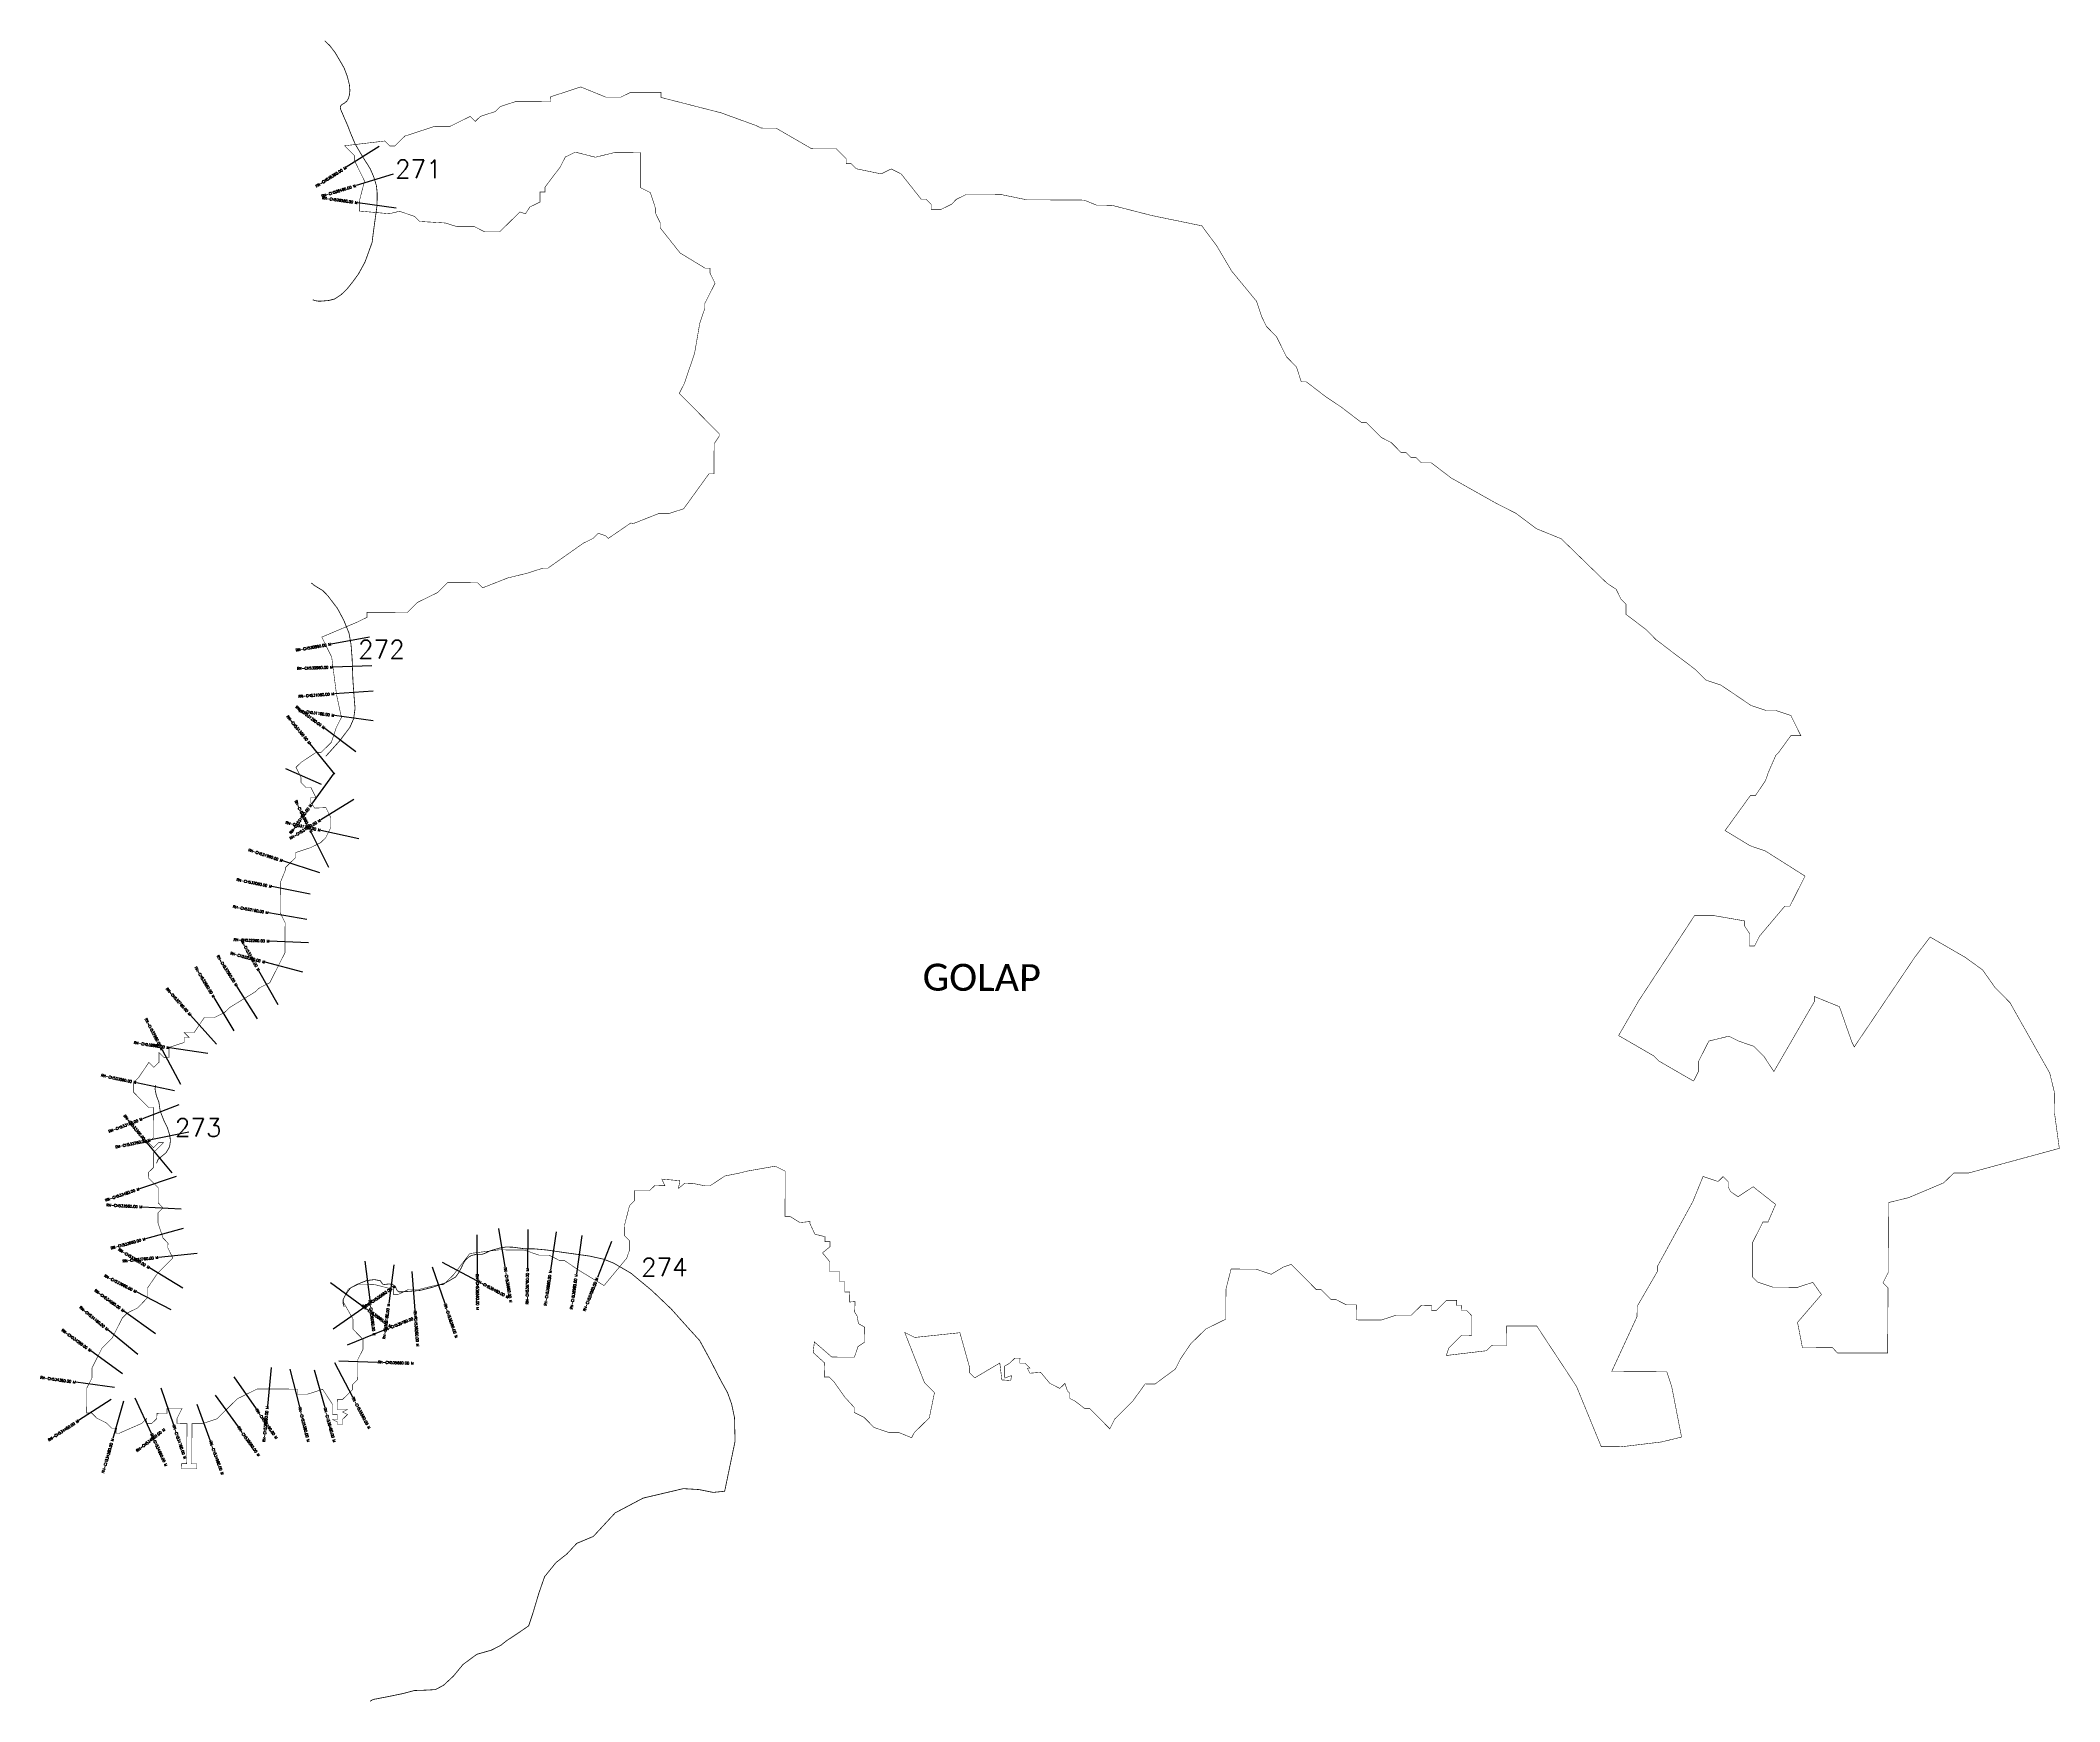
# Model space of a CAD drawing. Header units: metres. Extents: x 316348 to 324132, y 1867334 to 1873739.
import ezdxf
from ezdxf.enums import TextEntityAlignment as Align

# ---------------------------------------------------------------- set-up
doc = ezdxf.new("R2010")
doc.units = ezdxf.units.M
for name, color, linetype in [('CS', 134, 'Continuous'), ('CSMark', 6, 'Continuous'), ('NATURALLY PROTECTED', 3, 'Continuous'), ('VILLAGE NAME', 250, 'Continuous')]:
    doc.layers.add(name, color=color, linetype=linetype)
doc.styles.get("Standard").update_dxf_attribs({"font": 'simplex.shx'})

msp = doc.modelspace()

# ---------------------------------------------------------------- linework, layer by layer
at = {"color": 6, "const_width": 2, "flags": 128}
msp.add_lwpolyline([(317520.7, 1873332.9), (317675.5, 1873351.3), (317694.7, 1873331.9), (317714, 1873331.8), (317752.9, 1873370.3), (317869.1, 1873408.2), (317927.1, 1873407.9), (318004.7, 1873446.2), (318023.9, 1873426.7), (318043.4, 1873445.9), (318101.5, 1873464.9), (318120.9, 1873484.2), (318179, 1873503.2), (318314.4, 1873502.4), (318314.5, 1873521.7), (318430.7, 1873559.8), (318527.2, 1873520.5), (318585.2, 1873520.2), (318623.9, 1873539.3), (318740, 1873538.7), (318739.9, 1873519.3), (318971.5, 1873460), (319106.6, 1873410.9), (319125.9, 1873401.1), (319183.9, 1873400.8), (319318.8, 1873322.7), (319415.4, 1873322.2), (319453.9, 1873283.3), (319453.8, 1873264), (319473.2, 1873263.9), (319492.4, 1873244.4), (319588.9, 1873224.5), (319627.7, 1873243.6), (319666.2, 1873224.1), (319743.1, 1873127), (319762.4, 1873126.9), (319781.6, 1873107.4), (319781.5, 1873088.1), (319820.2, 1873087.8), (319860.4, 1873107.5), (319878.4, 1873126.2), (319917.2, 1873145.3), (320052.5, 1873144.6), (320149.1, 1873124.7), (320371.4, 1873123.4), (320419.7, 1873103.8), (320477.7, 1873103.5), (320632.2, 1873063.9), (320825.2, 1873024.2), (320882.8, 1872946.5), (320940.3, 1872849.5), (321036.3, 1872733), (321055.3, 1872674.8), (321074.4, 1872636.1), (321112.9, 1872597.2), (321151.1, 1872519.6), (321189.5, 1872480.7), (321208.6, 1872422.6), (321227.9, 1872422.5), (321304.9, 1872364), (321362.7, 1872325.1), (321439.7, 1872266.6), (321459, 1872266.5), (321516.7, 1872208.2), (321555.3, 1872188.6), (321593.7, 1872149.8), (321613, 1872149.6), (321632.3, 1872130.2), (321651.6, 1872130.1), (321670.8, 1872110.6), (321709.5, 1872110.4), (321786.5, 1872052), (321960, 1871954.3), (322037.1, 1871915.2), (322114.1, 1871856.8), (322210.6, 1871817.6), (322387.6, 1871645.5), (322422.2, 1871623), (322441.3, 1871584.2), (322460.5, 1871564.8), (322460.3, 1871526.1), (322537.3, 1871467.7), (322575.7, 1871428.8), (322729.7, 1871311.9), (322768.2, 1871273), (322826.1, 1871253.4), (322941.7, 1871175.3), (322999.6, 1871155.7), (323038.2, 1871155.5), (323096.1, 1871135.8), (323134.4, 1871058.2), (323095.7, 1871058.5), (323047, 1870991.1), (323037.3, 1870981.5), (323007.9, 1870914), (322998.1, 1870885), (322959.1, 1870827.2), (322939.7, 1870827.3), (322842.3, 1870692.5), (322938.6, 1870634), (322996.6, 1870614.3), (323150.6, 1870516.8), (323092, 1870401.1), (323072.7, 1870401.2), (322975.3, 1870285.7), (322955.8, 1870247.2), (322936.4, 1870247.3), (322936.7, 1870295.6), (322917.5, 1870324.7), (322917.7, 1870344.1), (322801.8, 1870364.1), (322724.4, 1870364.5), (322509.9, 1870037), (322431.8, 1869902.1), (322566.7, 1869824), (322585.9, 1869804.5), (322720.8, 1869726.5), (322740.4, 1869765), (322740.6, 1869803.7), (322779.7, 1869880.8), (322857.1, 1869899.7), (322895.7, 1869880.2), (322953.6, 1869860.5), (322992.1, 1869821.6), (323030.4, 1869763.4), (323186.6, 1870033.2), (323186.7, 1870052.5), (323283.2, 1870013.3), (323330.7, 1869877.7), (323340.3, 1869858.3), (323574.3, 1870205), (323632.7, 1870282), (323767.6, 1870203.9), (323835, 1870155.2), (323882.9, 1870087.3), (323940.6, 1870028.9), (324093.8, 1869757.4), (324112.7, 1869679.9), (324112.3, 1869602.6), (324130.8, 1869467.1), (323782.3, 1869372.4), (323724.2, 1869372.4), (323685.4, 1869334.3), (323549.7, 1869277), (323472.3, 1869258.1), (323470.7, 1868987.5), (323451.1, 1868948.9), (323470.4, 1868929.5), (323469, 1868678.1), (323275.6, 1868678.1), (323256.4, 1868698.6), (323140.4, 1868699.3), (323121.6, 1868796.1), (323213.7, 1868903.4), (323180.5, 1868950.4), (323122.4, 1868931.4), (323025.7, 1868932), (322967.8, 1868951.6), (322948.6, 1868971), (322948.6, 1869104.9), (322988.5, 1869183.5), (323007.8, 1869183.4), (323037.2, 1869250.9), (322950.5, 1869319.1), (322892.3, 1869280.7), (322863.4, 1869300.2), (322853.9, 1869319.6), (322854, 1869339), (322834.8, 1869358.4), (322815.3, 1869339.2), (322757.4, 1869358.9), (322718.2, 1869262.4), (322581.4, 1869011.8), (322581.4, 1868992.7), (322503.2, 1868857.6), (322503, 1868818.9), (322405.1, 1868606.7), (322617.8, 1868605.5), (322636.8, 1868547.4), (322674.4, 1868353.9), (322596.9, 1868335), (322442.1, 1868316.5), (322364.8, 1868317), (322269.4, 1868549.5), (322116.1, 1868782.4), (322000.1, 1868782.4), (321999.6, 1868705.7), (321941.6, 1868706), (321922.2, 1868686.8), (321767.4, 1868668.4), (321777.2, 1868697.3), (321825.9, 1868745.4), (321864.5, 1868745.2), (321864.9, 1868822.5), (321845.7, 1868842), (321826.4, 1868842.1), (321826.5, 1868861.4), (321807.2, 1868861.5), (321807.3, 1868880.9), (321768.6, 1868881.1), (321729.7, 1868842.6), (321710.4, 1868842.7), (321710.5, 1868862), (321671.8, 1868862.3), (321632.9, 1868823.8), (321574.9, 1868824.1), (321516.8, 1868805.1), (321420.1, 1868805.7), (321420.5, 1868863.7), (321381.8, 1868863.9), (321343.2, 1868883.5), (321323.9, 1868883.6), (321285.4, 1868922.4), (321266.1, 1868922.6), (321170, 1869019.8), (321140.9, 1869010.3), (321092.5, 1868981.5), (321034.6, 1869001.2), (320937.9, 1869001.8), (320918.1, 1868924.5), (320917.4, 1868808.5), (320839.9, 1868770.3), (320781.6, 1868712.6), (320742.5, 1868654.8), (320723, 1868616.2), (320645.3, 1868558.7), (320606.7, 1868558.9), (320557.9, 1868491.5), (320489.9, 1868424.3), (320470.3, 1868385.7), (320393.5, 1868463.5), (320374.1, 1868463.6), (320335.6, 1868492.8), (320316.3, 1868502.5), (320316.4, 1868521.9), (320306.8, 1868531.6), (320297.3, 1868560.7), (320277.8, 1868541.5), (320239.3, 1868561), (320206.2, 1868600.6), (320203.8, 1868603.5), (320162.2, 1868600.1), (320152.6, 1868619.5), (320162.3, 1868619.4), (320143.1, 1868638.9), (320123.7, 1868639), (320123.8, 1868658.3), (320104.5, 1868658.4), (320086.3, 1868640.5), (320085.1, 1868639.2), (320065.1, 1868627.5), (320065.4, 1868581.3), (320091.2, 1868590.9), (320088.7, 1868571.8), (320054.1, 1868574.4), (320046.4, 1868639.4), (319949.4, 1868582), (319930.2, 1868601.4), (319930.3, 1868620.7), (319892.4, 1868756.3), (319718.3, 1868738), (319679.7, 1868757.5), (319755.9, 1868563.7), (319794.4, 1868524.9), (319774.5, 1868428.3), (319716.2, 1868370.6), (319706.4, 1868351.3), (319658.2, 1868371), (319619.5, 1868371.2), (319561.6, 1868390.8), (319523.2, 1868429.7), (319484.6, 1868449.2), (319484.7, 1868468.6), (319449.3, 1868507.1), (319407.9, 1868565.7), (319388.7, 1868585.2), (319369.4, 1868585.8), (319371.1, 1868639.6), (319326.7, 1868680), (319331.4, 1868720.8), (319398.8, 1868662.4), (319485.8, 1868661.9), (319499.7, 1868703), (319524.8, 1868719.7), (319525.1, 1868777.7), (319501.4, 1868791.4), (319496.3, 1868820.3), (319486.8, 1868835.9), (319488.3, 1868876.2), (319467.7, 1868874.7), (319467.9, 1868913.4), (319448.6, 1868913.5), (319448.8, 1868952.2), (319429.4, 1868952.3), (319429.6, 1868990.9), (319391, 1868991.2), (319391.2, 1869029.8), (319362.8, 1869064), (319391.5, 1869087.8), (319391.6, 1869107.2), (319372.3, 1869107.3), (319372.4, 1869126.6), (319333.3, 1869136.1), (319314, 1869178.2), (319314.7, 1869185), (319275.8, 1869181), (319237.5, 1869204.7), (319218.2, 1869204.8), (319219.1, 1869378.9), (319180.6, 1869398.4), (319074.1, 1869379.7), (319035.4, 1869370.2), (318987, 1869360.8), (318928.8, 1869322.5), (318909.5, 1869322.6), (318861.2, 1869332.5), (318832.2, 1869332.7), (318807.5, 1869312.6), (318812.9, 1869342.5), (318743.4, 1869348.5), (318754.8, 1869323.5), (318716.1, 1869323.7), (318696.7, 1869304.4), (318638.7, 1869304.8), (318638.4, 1869266.1), (318619, 1869246.9), (318599.2, 1869169.7), (318599, 1869131), (318618.3, 1869111.6), (318618, 1869072.9), (318608.2, 1869043.9), (318520.6, 1868938.1), (318424.2, 1868996.6), (318366.5, 1869035.6), (318347.1, 1869035.7), (318308.6, 1869055.3), (318269.9, 1869055.5), (318212, 1869075.2), (318115.3, 1869075.7), (318002.9, 1869061.7), (317940.8, 1868980), (317901.9, 1868941.6), (317882.6, 1868941.7), (317805.1, 1868922.8), (317766.4, 1868923), (317727.7, 1868903.9), (317708.3, 1868904), (317708.4, 1868923.3), (317631.2, 1868943.1), (317573.2, 1868943.4), (317534.4, 1868924.3), (317514.9, 1868885.8), (317514.8, 1868876.1), (317553.1, 1868808.2), (317552.9, 1868769.5), (317591.3, 1868730.6), (317591.3, 1868691.9), (317571.5, 1868653.4), (317571.1, 1868576.1), (317551.7, 1868556.9), (317551.6, 1868537.5), (317512.7, 1868499.1), (317493.4, 1868499.2), (317493.1, 1868460.5), (317531.8, 1868460.3), (317512.4, 1868450.7), (317531.7, 1868441), (317512.2, 1868421.7), (317512.2, 1868402.4), (317492.8, 1868402.5), (317492.9, 1868412.2), (317473.6, 1868421.9), (317492.9, 1868421.9), (317493, 1868441.2), (317473.7, 1868441.3), (317473.9, 1868480), (317435.6, 1868538.2), (317377.4, 1868519.2), (317338.8, 1868519.4), (317338.8, 1868538.7), (317184.2, 1868539.6), (317106.6, 1868501.4), (317028.9, 1868424.4), (316970.8, 1868405.5), (316932.1, 1868405.7), (316931.2, 1868251), (316950.5, 1868250.9), (316950.5, 1868231.6), (316891.4, 1868231.6), (316892.5, 1868251.2), (316911.9, 1868251.2), (316912.8, 1868405.8), (316874.1, 1868406), (316874.2, 1868425.3), (316893.7, 1868463.9), (316835.7, 1868464.2), (316835.6, 1868444.9), (316796.9, 1868445.1), (316796.8, 1868425.8), (316777.4, 1868406.5), (316758.1, 1868406.7), (316758.1, 1868426.1), (316738.7, 1868406.8), (316651.5, 1868368.6), (316637.9, 1868369.6), (316642, 1868388), (316622.6, 1868388.1), (316603.4, 1868407.5), (316564.8, 1868427.1), (316545.6, 1868446.5), (316526.3, 1868446.7), (316526.8, 1868543.3), (316546.4, 1868581.9), (316546.6, 1868620.5), (316585.7, 1868697.7), (316624.6, 1868736.1), (316663.7, 1868813.2), (316683.1, 1868832.5), (316721.9, 1868851.5), (316760.8, 1868891.4), (316760.8, 1868928.7), (316800, 1868986.5), (316858.4, 1869044.2), (316839.2, 1869082.9), (316839.3, 1869102.3), (316820.1, 1869121.7), (316801.1, 1869179.8), (316801.3, 1869218.5), (316820.8, 1869237.7), (316801.5, 1869257.2), (316801.9, 1869315.2), (316763.4, 1869354.1), (316763.6, 1869373.4), (316783, 1869392.6), (316783.3, 1869450.6), (316822.2, 1869489.1), (316802.8, 1869489.2), (316783.4, 1869470), (316764.2, 1869489.4), (316783.6, 1869508.6), (316784.3, 1869624.6), (316765, 1869624.7), (316707.3, 1869683.1), (316707.5, 1869721.8), (316726.9, 1869741), (316766, 1869798.8), (316785.2, 1869779.4), (316804.6, 1869798.6), (316804.8, 1869837.2), (316824.1, 1869817.8), (316843.4, 1869817.7), (316843.6, 1869856.4), (316901.7, 1869875.3), (316901.8, 1869894.7), (316921.2, 1869894.5), (316901.9, 1869914), (316940.6, 1869913.8), (316979.6, 1869971.6), (317018.2, 1869971.4), (317057, 1869990.5), (317076.5, 1870009.7), (317174.7, 1870069.8), (317193, 1870086.4), (317231.8, 1870105.5), (317290.4, 1870221.2), (317291.1, 1870337.2), (317271.9, 1870376), (317272.6, 1870492), (317292.2, 1870540.2), (317292.3, 1870549.9), (317331.1, 1870588.3), (317331.2, 1870607.7), (317389.3, 1870626.6), (317428.1, 1870645.8), (317447.6, 1870665), (317467.1, 1870703.6), (317467.4, 1870742.3), (317448.3, 1870781), (317405.3, 1870779), (317390.3, 1870800.7), (317390.4, 1870820), (317409.8, 1870819.9), (317390.6, 1870858.7), (317371.3, 1870858.8), (317352.1, 1870878.2), (317352.2, 1870897.5), (317333.1, 1870936.3), (317352.6, 1870955.6), (317410.8, 1870993.9), (317430.1, 1870993.8), (317469, 1871032.3), (317488.6, 1871090.1), (317508.2, 1871128.7), (317489.4, 1871215.8), (317470.8, 1871360.9), (317432.6, 1871438.5), (317568.3, 1871495.8), (317607, 1871514.8), (317607.1, 1871534.2), (317761.8, 1871533.3), (317800.7, 1871571.8), (317878.3, 1871610), (317917.2, 1871648.5), (318033.2, 1871647.8), (318052.4, 1871628.3), (318149.3, 1871666.5), (318226.7, 1871685.4), (318284.9, 1871704.4), (318304.2, 1871704.3), (318440.1, 1871800.2), (318478.9, 1871819.3), (318498.3, 1871838.6), (318527.3, 1871828.7), (318536.9, 1871819), (318623.9, 1871878.4), (318633.9, 1871876.4), (318730.8, 1871914.6), (318769.4, 1871914.3), (318827.6, 1871933.3), (318925, 1872068.1), (318944.3, 1872068), (318945, 1872184), (318964.5, 1872212.9), (318964.5, 1872222.6), (318810.7, 1872378.2), (318830.3, 1872416.7), (318869.6, 1872532.5), (318889.6, 1872648.4), (318909.3, 1872706.3), (318909.4, 1872725.6), (318948.5, 1872802.8), (318929.3, 1872841.6), (318929.4, 1872860.9), (318910.1, 1872861), (318813.8, 1872919.5), (318737, 1873016.6), (318737.1, 1873036), (318718, 1873074.8), (318718.1, 1873094.1), (318699.1, 1873152.2), (318660.5, 1873171.8), (318660.5, 1873307.1), (318564.6, 1873307.6), (318487.2, 1873288.7), (318409.9, 1873308.5), (318371.2, 1873289.4), (318351.6, 1873250.8), (318293.2, 1873173.8), (318293, 1873154.5), (318273.7, 1873154.5), (318273.5, 1873116), (318234.7, 1873096.8), (318217.6, 1873070.6), (318195.9, 1873077.7), (318118.2, 1873000.8), (318060.2, 1873001.2), (318021.6, 1873020.7), (317953.9, 1873021.1), (317908.4, 1873035.2), (317809, 1873041.2), (317789.8, 1873060.7), (317731.9, 1873080.3), (317693.2, 1873070.9), (317577.3, 1873081.2), (317577.5, 1873119.9), (317597.2, 1873197.1), (317559, 1873274.7), (317559.1, 1873294), (317520.7, 1873332.9)], dxfattribs=at)
at = {"layer": 'CS'}
for p, q in [((317653.9, 1873330), (317527.1, 1873249.9)), ((317707.8, 1873223.7), (317564.5, 1873179.4)), ((317719.8, 1873092.5), (317571.3, 1873113)), ((317616.4, 1871437.7), (317468.7, 1871411.6)), ((317625.5, 1871327.8), (317475.6, 1871322.3)), ((317630.6, 1871230.6), (317481, 1871219.8)), ((317630, 1871115.7), (317481.4, 1871135.7)), ((317563.6, 1870996.1), (317443.8, 1871086.4)), ((317483, 1870910.5), (317387.7, 1871026.4)), ((317431.5, 1870870.5), (317294.2, 1870930.9)), ((317480.3, 1870915.4), (317392.6, 1870793.8)), ((317556.2, 1870811.9), (317428.2, 1870733.8)), ((317460, 1870549.6), (317393.3, 1870683.9)), ((317574.8, 1870660.8), (317428.4, 1870693.2)), ((317424.6, 1870529.4), (317281.9, 1870575.5)), ((317387.1, 1870447.3), (317240, 1870476.4)), ((317374.7, 1870349.9), (317226.9, 1870375.6)), ((317381.1, 1870260), (317231.2, 1870265.9)), ((317359, 1870146), (317214, 1870184.4)), ((317264.5, 1870020.9), (317190.4, 1870151.3)), ((317095.1, 1869920.2), (317017.4, 1870048.5)), ((317185.2, 1869966.2), (317105.1, 1870092.9)), ((317026.2, 1869868.4), (316926.6, 1869980.5)), ((316888.5, 1869713.1), (316818.2, 1869845.7)), ((316993.6, 1869833.3), (316845.2, 1869854.8)), ((316864.5, 1869689.1), (316717.7, 1869720.1)), ((316881.1, 1869634.4), (316740.9, 1869581.1)), ((316855.6, 1869372.3), (316759.8, 1869487.8)), ((316919.9, 1869529.5), (316772.9, 1869499.5)), ((316871.6, 1869359.2), (316729.6, 1869311.1)), ((316890.3, 1869232.7), (316740.6, 1869241)), ((316897.7, 1869157.9), (316753, 1869118.4)), ((318029.9, 1869133.4), (318031.8, 1868983.4)), ((318114, 1869158), (318138.7, 1869010)), ((318226.2, 1869154.8), (318225.2, 1869004.9)), ((318336.1, 1869145.7), (318314.4, 1868997.3)), ((318434.6, 1869131.7), (318413.9, 1868983.2)), ((318549.8, 1869108.3), (318494.9, 1868968.7)), ((316896.4, 1868928.1), (316768.1, 1869005.9)), ((316951.8, 1869062.2), (316802.6, 1869046.5)), ((317599, 1869032.2), (317617.6, 1868883.3)), ((317710.2, 1869017.5), (317690.4, 1868868.8)), ((317858.5, 1869010.4), (317907.1, 1868868.5)), ((317897.1, 1869028.9), (318029.3, 1868958)), ((317465.7, 1868950), (317587, 1868861.6)), ((317779.9, 1868991.9), (317791.6, 1868842.3)), ((316851.4, 1868844.8), (316718, 1868913.4)), ((317476.5, 1868771.7), (317599.9, 1868856.9)), ((316791.4, 1868751.4), (316669.8, 1868839.3)), ((316723.6, 1868671.9), (316607.7, 1868767.1)), ((317531.7, 1868710.1), (317670.9, 1868765.8)), ((316663.6, 1868597.3), (316542.5, 1868685.8)), ((317236.9, 1868622.7), (317222.6, 1868473.4)), ((317481.2, 1868641.9), (317551.3, 1868509.3)), ((317497.9, 1868647.3), (317647.8, 1868642.6)), ((316633, 1868544.8), (316484.3, 1868565.1)), ((316812.4, 1868543.7), (316860.8, 1868401.7)), ((317093.9, 1868585.8), (317179.4, 1868462.5)), ((317309.1, 1868615.5), (317346.6, 1868470.3)), ((317403.6, 1868612.9), (317443.8, 1868468.4)), ((316620.6, 1868499.2), (316495, 1868417.3)), ((316668.3, 1868492.9), (316627, 1868348.7)), ((316712.1, 1868504.7), (316774.8, 1868368.4)), ((316951.1, 1868480.6), (317002.5, 1868339.7)), ((317021.9, 1868515.7), (317109.6, 1868394))]:
    msp.add_line(p, q, dxfattribs=at)
at = {"layer": 'NATURALLY PROTECTED', "const_width": 3, "flags": 128}
for points in [[(317443.6, 1873737.8), (317463.1, 1873719.4), (317484.8, 1873690.9), (317502.5, 1873660.5), (317518.4, 1873633.3), (317530.7, 1873601.1), (317539.1, 1873567.3), (317540.9, 1873545.7), (317539, 1873529.2), (317535, 1873515.1), (317528.9, 1873505.1), (317520.2, 1873497.6), (317511.6, 1873492.8), (317506.6, 1873488.7), (317503.9, 1873481.9), (317505.5, 1873472.7), (317513.8, 1873453.2), (317532.3, 1873410.7), (317541.5, 1873386.4), (317561.1, 1873339.6), (317590, 1873290.6), (317618.6, 1873245.4), (317632.5, 1873213.6), (317643.1, 1873179), (317646, 1873150.5), (317645.6, 1873103.4), (317632.1, 1873005.6), (317626.5, 1872960.3), (317599.1, 1872884.6), (317574, 1872838.8), (317551.7, 1872808), (317529.4, 1872780), (317507.3, 1872758.9), (317482.2, 1872742), (317458.7, 1872736.3), (317429.2, 1872733.8), (317419.5, 1872733.7), (317404.6, 1872736.1), (317397.9, 1872739.2)], [(317392.1, 1871647.2), (317403.9, 1871637.5), (317436.3, 1871617.7), (317455.4, 1871598.3), (317492.7, 1871549.3), (317517.1, 1871503.7), (317537.4, 1871453.8), (317545.2, 1871410), (317549.3, 1871358.1), (317552.5, 1871271.3), (317558.2, 1871192.5), (317560.8, 1871163.6), (317555.4, 1871123.9), (317540.8, 1871090.5), (317503, 1871040.4), (317448.2, 1870979.1)], [(316792.5, 1869711.1), (316789.5, 1869697), (316794.6, 1869671.4), (316804.2, 1869645.9), (316805.8, 1869636.5), (316809.3, 1869612.3), (316823, 1869576.2), (316837.4, 1869546.7), (316844.8, 1869522.4), (316848, 1869506.8), (316848.6, 1869493.7), (316845.7, 1869473.4), (316832.3, 1869450.4), (316818.9, 1869439.3), (316801.9, 1869425.2), (316795.9, 1869410.8), (316795.7, 1869409.3)], [(317518.9, 1868856), (317514.7, 1868868.7), (317514.7, 1868884.4), (317523.8, 1868902.3), (317542.9, 1868928.6), (317568.1, 1868942.6), (317605.7, 1868957.4), (317635.4, 1868961.1), (317658.2, 1868956.6), (317662.5, 1868950), (317667.9, 1868942.9), (317675, 1868942.3), (317691.9, 1868944.3), (317704.7, 1868942.6), (317715.5, 1868935.2), (317723, 1868919), (317729.8, 1868913.8), (317747.5, 1868914.1), (317809.7, 1868919), (317858.5, 1868931.2), (317909.3, 1868948.5), (317948.5, 1868971.2), (317959.9, 1868987.1), (317970.4, 1869006.8), (317979.8, 1869026.5), (317987.5, 1869037.9), (317998.4, 1869047.6), (318009.8, 1869054.1), (318028, 1869058.4), (318050.8, 1869058.7), (318062.8, 1869063), (318082.2, 1869072.4), (318117.4, 1869082.5), (318143, 1869086.8), (318170.1, 1869085.9), (318214.6, 1869079.9), (318250.4, 1869079.7), (318298.3, 1869075.4), (318364.7, 1869065.7), (318462.9, 1869052.1), (318518.7, 1869039.9), (318557.2, 1869024.8), (318624, 1868986), (318704.8, 1868919), (318779.2, 1868848.2), (318848.4, 1868771), (318889.3, 1868725.9), (318927.9, 1868655.1), (318970.4, 1868572.5), (318997.1, 1868524.2), (319012.6, 1868480.8), (319023.6, 1868428.2), (319025.6, 1868337.2), (318985.6, 1868145), (318941.1, 1868140.5), (318887.7, 1868151.4), (318826.2, 1868155.1), (318671, 1868118.5), (318563.4, 1868061.5), (318479.2, 1867970.7), (318415.3, 1867944), (318377.2, 1867903), (318335.5, 1867870.1), (318291.6, 1867815.9), (318269.6, 1867753), (318247.6, 1867679.1), (318230, 1867626), (318191.9, 1867599.7), (318144.3, 1867568.2), (318122.3, 1867550.7), (318086.5, 1867532.4), (318030.1, 1867516.3), (317976.7, 1867476.8), (317940, 1867432.2), (317902, 1867397), (317870.5, 1867380.2), (317831.7, 1867378), (317789.2, 1867376.6), (317748.2, 1867365.6), (317687.9, 1867353), (317630, 1867342), (317618.4, 1867335.3)]]:
    msp.add_lwpolyline(points, dxfattribs=at)

# ---------------------------------------------------------------- texts
at = {"char_height": 70, "attachment_point": 1}
for s, width, insert in [('271', 95.172, (317715.1, 1873278.1)), ('272', 95.172, (317572.4, 1871426)), ('273', 246.613, (316866.1, 1869582.2)), ('274', 95.172, (318663.2, 1869043.8))]:
    msp.add_mtext_dynamic_manual_height_columns(s, width=width, gutter_width=1, heights=[0], dxfattribs=dict(at, insert=insert))
at = {"layer": 'CSMark'}
for s, rotation, p in [('RN-CH528360.00 M', 32.30303, (317526.2, 1873249.3)), ('RN-CH528460.00 M', 17.18375, (317563.6, 1873179.1)), ('RN-CH528560.00 M', 352.134, (317570.3, 1873113.1)), ('RN-CH530860.00 M', 10.00441, (317467.7, 1871411.4)), ('RN-CH530960.00 M', 2.08703, (317474.6, 1871322.3)), ('RN-CH531060.00 M', 4.16282, (317480, 1871219.7)), ('RN-CH531360.00 M', 309.43433, (317387.1, 1871027.2)), ('RN-CH531260.00 M', 322.97948, (317443, 1871087)), ('RN-CH531160.00 M', 352.34604, (317480.4, 1871135.9)), ('RN-CH531860.00 M', 296.40391, (317392.8, 1870684.8)), ('RN-CH531760.00 M', 347.52234, (317427.4, 1870693.5)), ('RN-CH531560.00 M', 54.19166, (317392, 1870793)), ('RN-CH531660.00 M', 31.41051, (317427.3, 1870733.2)), ('RN-CH531960.00 M', 342.08749, (317280.9, 1870575.8)), ('RN-CH532060.00 M', 348.8222, (317239, 1870476.6)), ('RN-CH532160.00 M', 350.16436, (317226, 1870375.7)), ('RN-CH532260.00 M', 357.73056, (317230.2, 1870266)), ('RN-CH532460.00 M', 299.60338, (317189.9, 1870152.2)), ('RN-CH532560.00 M', 302.3069, (317104.5, 1870093.8)), ('RN-CH532360.00 M', 345.15341, (317213, 1870184.7)), ('RN-CH532660.00 M', 301.20569, (317016.9, 1870049.3)), ('RN-CH532760.00 M', 311.61995, (316925.9, 1869981.3)), ('RN-CH532960.00 M', 297.93989, (316817.8, 1869846.5)), ('RN-CH532860.00 M', 351.73685, (316844.2, 1869855)), ('RN-CH533060.00 M', 348.04778, (316716.8, 1869720.4)), ('RN-CH533160.00 M', 20.84199, (316740, 1869580.7)), ('RN-CH533360.00 M', 309.68569, (316759.2, 1869488.5)), ('RN-CH533260.00 M', 11.53756, (316771.9, 1869499.3)), ('RN-CH533460.00 M', 18.70904, (316728.6, 1869310.8)), ('RN-CH533560.00 M', 356.83162, (316739.6, 1869241.1)), ('RN-CH533660.00 M', 15.26351, (316752, 1869118.1)), ('RN-CH533860.00 M', 328.79879, (316767.3, 1869006.4)), ('RN-CH533760.00 M', 6.0153, (316801.7, 1869046.4)), ('RN-CH533960.00 M', 332.81615, (316717.1, 1868913.8)), ('RN-CH536760.00 M', 89.60959, (318225.2, 1869003.9)), ('RN-CH536860.00 M', 81.69049, (318314.3, 1868996.3)), ('RN-CH536960.00 M', 82.08075, (318413.8, 1868982.2)), ('RN-CH537060.00 M', 68.51962, (318494.5, 1868967.8)), ('RN-CH534160.00 M', 320.60536, (316606.9, 1868767.8)), ('RN-CH534060.00 M', 324.13157, (316669, 1868839.9)), ('RN-CH536160.00 M', 82.41026, (317690.3, 1868867.8)), ('RN-CH534260.00 M', 323.84274, (316541.7, 1868686.4)), ('RN-CH534360.00 M', 352.20296, (316483.4, 1868565.2)), ('RN-CH535260.00 M', 84.54315, (317222.5, 1868472.4)), ('RN-CH534460.00 M', 33.1296, (316494.1, 1868416.7)), ('RN-CH534860.00 M', 38.15033, (316826.7, 1868384.5)), ('RN-CH534560.00 M', 74.00607, (316626.7, 1868347.7))]:
    msp.add_text(s, height=10, rotation=rotation, dxfattribs=at).set_placement(p, align=Align.MIDDLE_RIGHT)
for s, rotation, p in [('RN-CH536660.00 M', 279.45625, (318138.9, 1869009)), ('RN-CH535860.00 M', 34.62426, (317600.8, 1868857.5)), ('RN-CH536560.00 M', 270.71485, (318031.8, 1868982.4)), ('RN-CH536460.00 M', 331.78126, (318030.2, 1868957.5)), ('RN-CH535960.00 M', 323.91611, (317587.8, 1868861)), ('RN-CH536060.00 M', 277.12059, (317617.7, 1868882.3)), ('RN-CH536360.00 M', 288.90484, (317907.4, 1868867.6)), ('RN-CH535760.00 M', 21.81539, (317671.9, 1868766.2)), ('RN-CH536260.00 M', 274.48448, (317791.7, 1868841.3)), ('RN-CH535660.00 M', 358.21326, (317648.8, 1868642.6)), ('RN-CH535160.00 M', 304.75703, (317180, 1868461.7)), ('RN-CH535360.00 M', 284.49072, (317346.8, 1868469.3)), ('RN-CH535460.00 M', 285.55235, (317444.1, 1868467.4)), ('RN-CH535560.00 M', 297.88102, (317551.8, 1868508.4)), ('RN-CH534760.00 M', 288.8262, (316861.1, 1868400.8)), ('RN-CH535060.00 M', 305.789, (317110.2, 1868393.2)), ('RN-CH534660.00 M', 294.70255, (316775.2, 1868367.5)), ('RN-CH534960.00 M', 290.07096, (317002.9, 1868338.7))]:
    msp.add_text(s, height=10, rotation=rotation, dxfattribs=at).set_placement(p, align=Align.MIDDLE_LEFT)
at = {"layer": 'VILLAGE NAME', "insert": (319749.3, 1870179.5), "char_height": 104.042, "attachment_point": 1, "rotation": 359.67619}
msp.add_mtext_dynamic_manual_height_columns('{\\fCalibri|b0|i0|c0|p34;GOLAP}', width=1260.634, gutter_width=520.2, heights=[0], dxfattribs=at)

doc.saveas('drawing.dxf')
